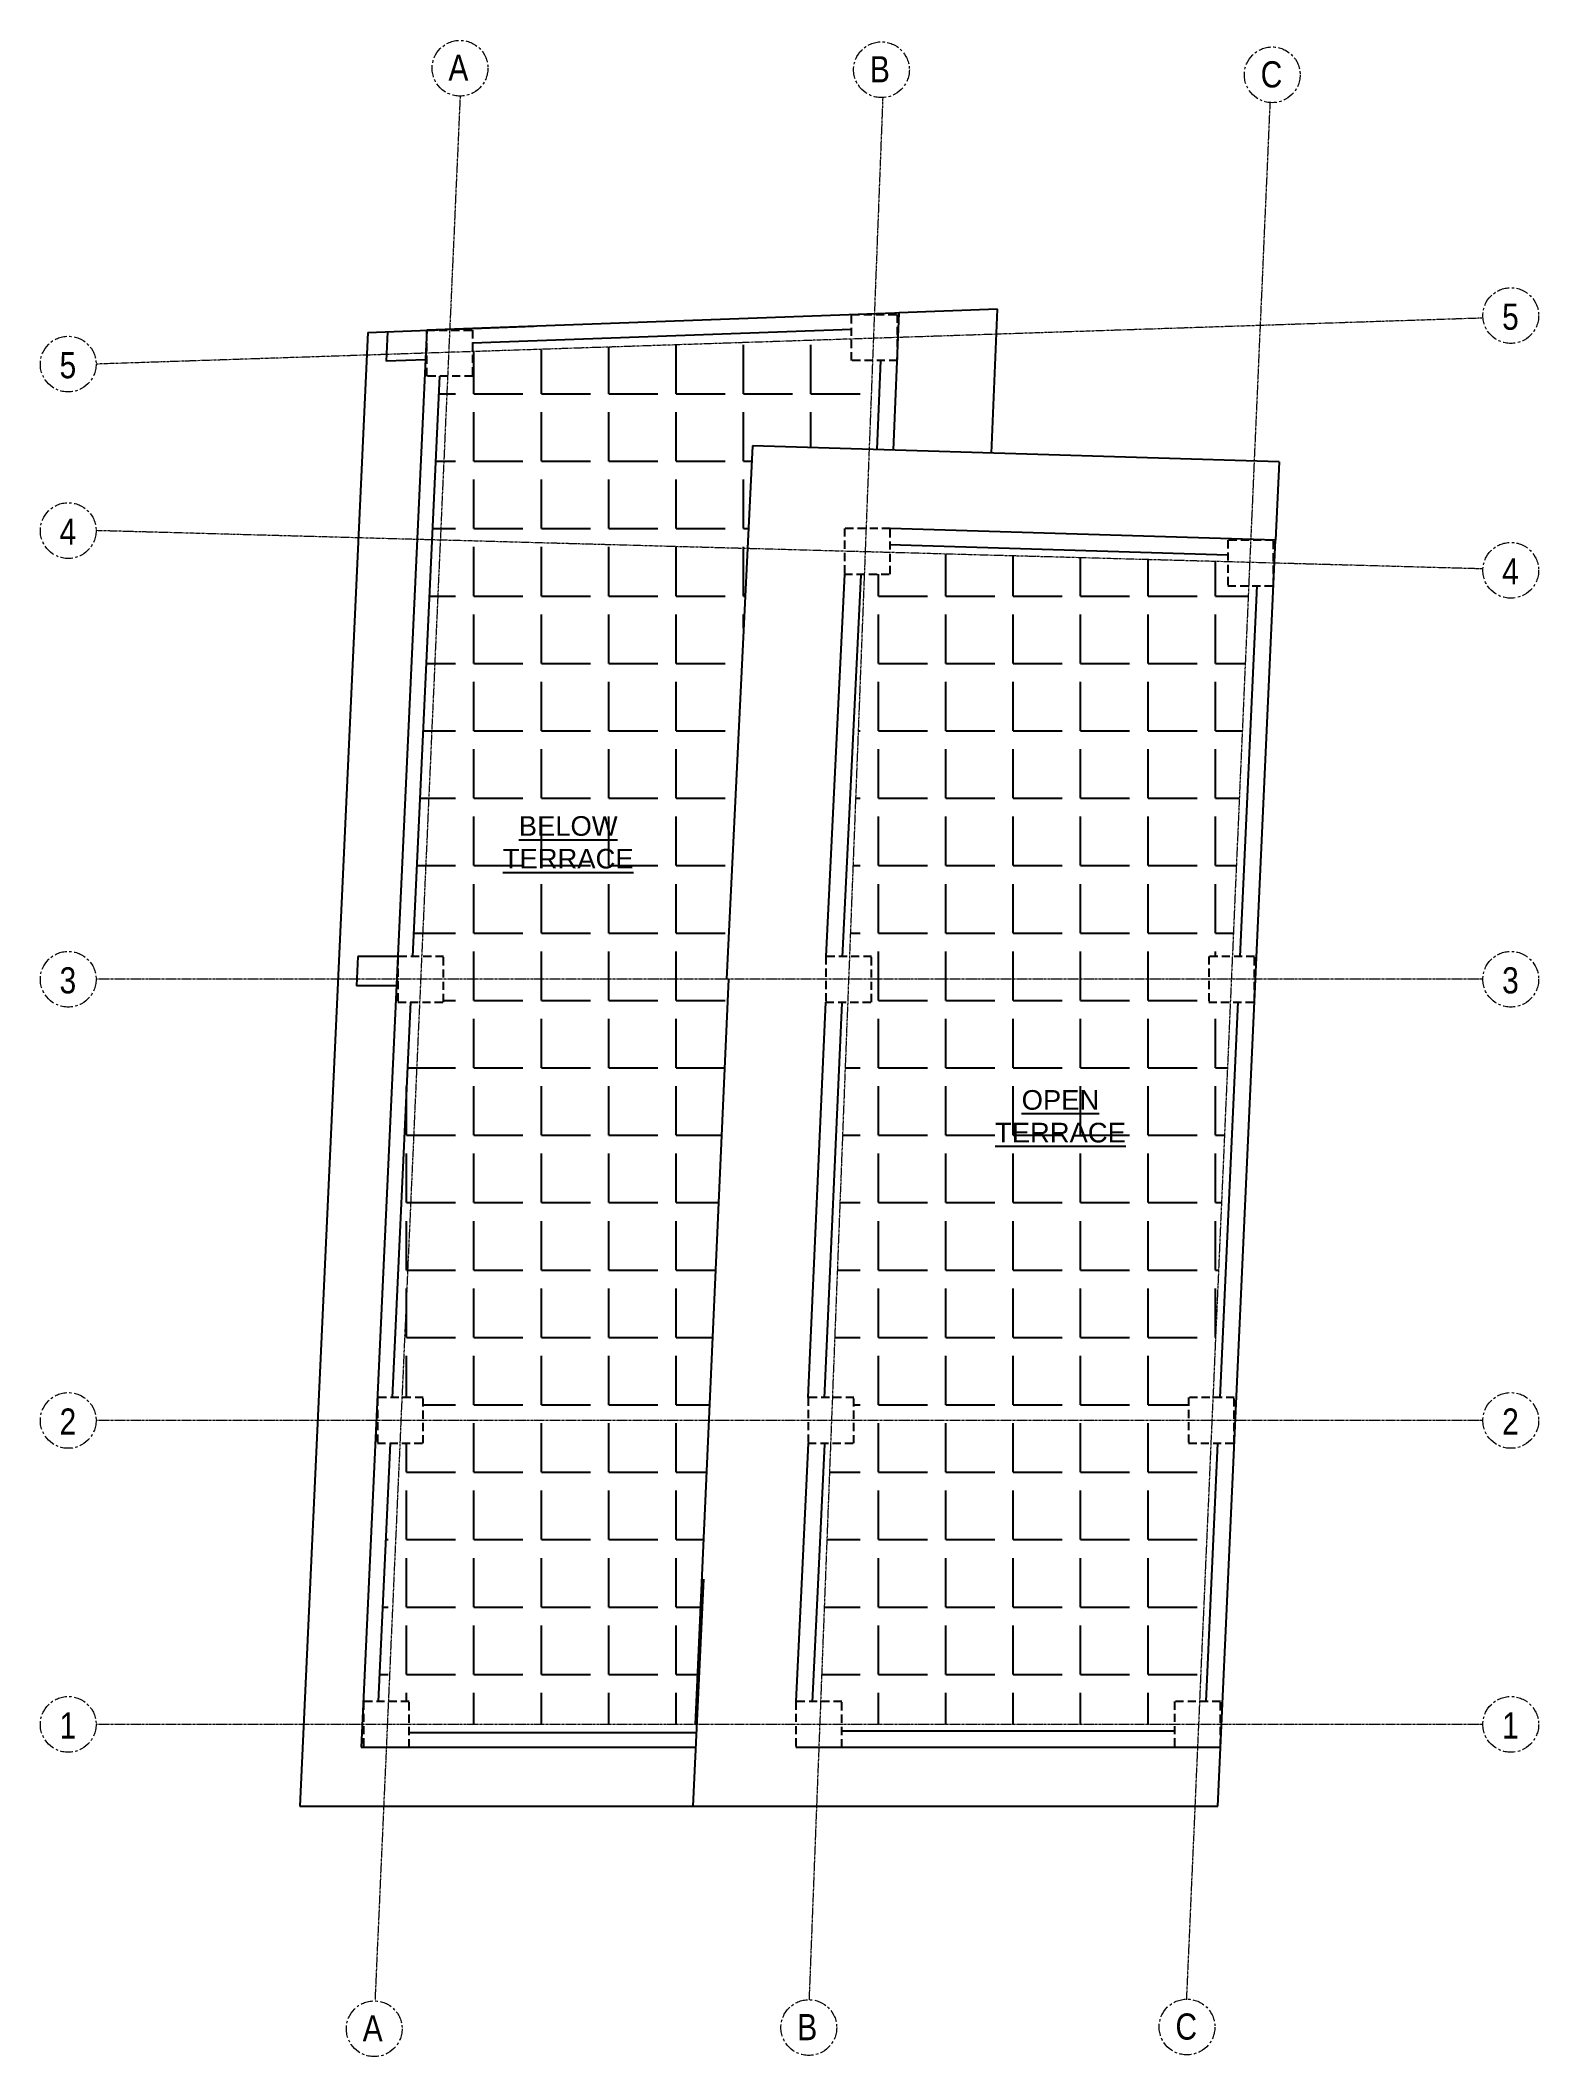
# Model space of a CAD drawing. Header units: inches. Extents: x -10117506 to -5032697, y -6529230 to -3254494.
# Drawn here: x -5045379 to -5044920, y -3259568 to -3258951 of the extents above; entities that cross this region are included whole.
import ezdxf

# ---------------------------------------------------------------- set-up
doc = ezdxf.new("R2010")
doc.units = ezdxf.units.IN
doc.header["$LTSCALE"] = 2
doc.header["$MEASUREMENT"] = 0
doc.linetypes.add('CENTER', pattern=[2, 1.25, -0.25, 0.25, -0.25])
doc.linetypes.add('DASHED2', pattern=[0.375, 0.25, -0.125])
doc.layers.get('0').update_dxf_attribs({"linetype": 'CONTINUOUS'})
doc.layers.add('A-Hatch', color=7, linetype='CONTINUOUS')
doc.layers.add('Annotations-Bold.w', color=177, linetype='CONTINUOUS', lineweight=13)
doc.layers.add('TEXT', color=181, linetype='CONTINUOUS', lineweight=25)
doc.styles.add('ARAIL', font='ARIALN.TTF')
doc.styles.add('arial.', font='arial.ttf')

msp = doc.modelspace()

# ---------------------------------------------------------------- texts
at = {"layer": 'Annotations-Bold.w', "linetype": 'CENTER', "ltscale": 1.5, "char_height": 8, "attachment_point": 1, "style": 'ARAIL'}
for s, insert in [('A', (-5045254.05, -3258955.6)), ('B', (-5045125.09, -3258956.06)), ('C', (-5045005.52, -3258957.62)), ('5', (-5044931.64, -3259031.76)), ('5', (-5045373.04, -3259046.61)), ('4', (-5045373.04, -3259097.56)), ('4', (-5044931.64, -3259109.71)), ('3', (-5045373.04, -3259234.84)), ('3', (-5044931.64, -3259234.84)), ('2', (-5045373.04, -3259369.84)), ('2', (-5044931.64, -3259369.84)), ('1', (-5045373.04, -3259462.84)), ('1', (-5044931.64, -3259462.84)), ('A', (-5045280.28, -3259555.51)), ('A', (-5045280.28, -3259555.51)), ('B', (-5045147.32, -3259555.15)), ('C', (-5045031.59, -3259554.97))]:
    msp.add_mtext_dynamic_manual_height_columns(s, width=6.5393, gutter_width=100, heights=[0], dxfattribs=dict(at, insert=insert))
at = {"layer": 'TEXT', "lineweight": -2, "char_height": 6, "width": 127.5059, "attachment_point": 5, "style": 'arial.'}
for s, insert in [('{\\LBELOW \\PTERRACE}', (-5045217.41, -3259196.65)), ('{\\LOPEN\\PTERRACE}', (-5045066.78, -3259280.47))]:
    msp.add_mtext(s, dxfattribs=dict(at, insert=insert))

# ---------------------------------------------------------------- hatches: boundary and pattern name
at = {"layer": 'A-Hatch', "ltscale": 0.5}
h = msp.add_hatch(dxfattribs=at)
h.set_pattern_fill('ANGLE', color=256, scale=75)
h.set_pattern_definition([(0, (0, 0), (0, 20.625), [15, -5.625]), (90, (0, 0), (-20.625, 1e-15), [15, -5.625])])
h.paths.add_polyline_path([(-5045259.13, -3259104.06), (-5045265.02, -3259231.51), (-5045255.53, -3259231.51), (-5045255.53, -3259238.51), (-5045168.96, -3259238.51), (-5045162.55, -3259106.73)])
h.paths.add_polyline_path([(-5045168.3, -3259238.51), (-5045255.53, -3259238.51), (-5045255.53, -3259245.51), (-5045265.67, -3259245.51), (-5045271.26, -3259366.51), (-5045261.77, -3259366.51), (-5045261.77, -3259373.51), (-5045174.33, -3259373.51)])
h.paths.add_polyline_path([(-5045162.55, -3259106.73), (-5045161.02, -3259075.24), (-5045125.33, -3259076.34), (-5045124.27, -3259049.14), (-5045130.73, -3259049.14), (-5045130.73, -3259042.61), (-5045246.67, -3259046.46), (-5045246.67, -3259053.92), (-5045256.82, -3259053.92), (-5045259.13, -3259104.06)])
h.paths.add_polyline_path([(-5045275.56, -3259459.51), (-5045266.07, -3259459.51), (-5045266.07, -3259466.51), (-5045178.49, -3259466.51), (-5045174.33, -3259373.51), (-5045261.77, -3259373.51), (-5045261.77, -3259380.51), (-5045271.91, -3259380.51)])
h.paths.add_polyline_path([(-5045129.99, -3259373.51), (-5045129.99, -3259380.51), (-5045137.11, -3259380.51), (-5045140.17, -3259459.51), (-5045133.71, -3259459.51), (-5045133.71, -3259466.51), (-5045031.85, -3259466.51), (-5045031.85, -3259459.51), (-5045024.23, -3259459.51), (-5045020.75, -3259380.51), (-5045027.59, -3259380.51), (-5045027.59, -3259373.51)])
h.paths.add_polyline_path([(-5045027.59, -3259373.51), (-5045027.59, -3259366.51), (-5045020.13, -3259366.51), (-5045014.8, -3259245.51), (-5045021.41, -3259245.51), (-5045021.41, -3259238.51), (-5045124.58, -3259238.51), (-5045124.58, -3259245.51), (-5045131.88, -3259245.51), (-5045136.57, -3259366.51), (-5045129.99, -3259366.51), (-5045129.99, -3259373.51)])
h.paths.add_polyline_path([(-5045009.19, -3259118.17), (-5045015.58, -3259118.17), (-5045015.58, -3259110.78), (-5045118.9, -3259107.93), (-5045118.9, -3259114.55), (-5045126.81, -3259114.55), (-5045131.34, -3259231.51), (-5045124.58, -3259231.51), (-5045124.58, -3259238.51), (-5045021.41, -3259238.51), (-5045021.41, -3259231.51), (-5045014.19, -3259231.51)])
h.paths.add_polyline_path([(-5045238.81, -3259207.43), (-5045195.76, -3259207.43), (-5045195.76, -3259184.97), (-5045238.81, -3259184.97)], flags=24)
h.paths.add_polyline_path([(-5045088.18, -3259291.25), (-5045045.13, -3259291.25), (-5045045.13, -3259268.78), (-5045088.18, -3259268.78)], flags=24)

# ---------------------------------------------------------------- linework, layer by layer
at = {"ltscale": 0.5}
for p, q in [((-5045117.47, -3259034.66), (-5045260.67, -3259039.92)), ((-5045117.88, -3259076.57), (-5045116.1, -3259034.61)), ((-5045086.03, -3259033.5), (-5045116.1, -3259034.61)), ((-5045087.89, -3259077.49), (-5045086.03, -3259033.5)), ((-5045278.72, -3259040.58), (-5045299.56, -3259491.51)), ((-5045260.67, -3259039.92), (-5045280.71, -3259473.51)), ((-5045278.72, -3259040.58), (-5045227.89, -3259038.72)), ((-5045272.71, -3259040.36), (-5045273.12, -3259049.39)), ((-5045130.73, -3259039.65), (-5045246.67, -3259043.91)), ((-5045261.09, -3259048.94), (-5045273.12, -3259049.39)), ((-5045122.88, -3259076.41), (-5045121.72, -3259049.14)), ((-5045256.82, -3259053.92), (-5045265.02, -3259231.51)), ((-5045161.02, -3259075.24), (-5045168.96, -3259238.51)), ((-5044999.84, -3259080.19), (-5045161.02, -3259075.24)), ((-5044999.84, -3259080.19), (-5045000.94, -3259104.17)), ((-5045015.58, -3259108.72), (-5045119.05, -3259105.55)), ((-5045000.94, -3259104.17), (-5045118.9, -3259100.55)), ((-5045018.67, -3259491.51), (-5045000.94, -3259104.17)), ((-5045132.9, -3259114.55), (-5045138.58, -3259231.51)), ((-5045127.9, -3259114.79), (-5045133.59, -3259231.75)), ((-5045011.77, -3259231.51), (-5045006.58, -3259118.17)), ((-5045281.76, -3259231.51), (-5045282.18, -3259240.51)), ((-5045269.76, -3259231.51), (-5045281.76, -3259231.51)), ((-5045270.18, -3259240.51), (-5045282.18, -3259240.51)), ((-5045178.49, -3259466.51), (-5045168.3, -3259238.51)), ((-5045265.67, -3259245.51), (-5045271.26, -3259366.51)), ((-5045143.99, -3259366.51), (-5045138.58, -3259245.51)), ((-5045138.99, -3259366.73), (-5045133.59, -3259245.73)), ((-5045017.95, -3259366.51), (-5045012.41, -3259245.51)), ((-5045271.91, -3259380.51), (-5045275.56, -3259459.51)), ((-5045143.99, -3259380.51), (-5045146.02, -3259423.51)), ((-5045138.99, -3259380.75), (-5045141.02, -3259423.75)), ((-5045022.21, -3259459.51), (-5045018.59, -3259380.51)), ((-5045175.98, -3259422.1), (-5045179.25, -3259491.51)), ((-5045146.02, -3259423.51), (-5045147.71, -3259459.51)), ((-5045141.02, -3259423.75), (-5045142.72, -3259459.75)), ((-5045266.07, -3259469.01), (-5045178.19, -3259469.01)), ((-5045133.71, -3259468.51), (-5045031.85, -3259468.51)), ((-5045266.71, -3259473.51), (-5045178.41, -3259473.51)), ((-5045147.71, -3259473.51), (-5045134.71, -3259473.51)), ((-5045134.71, -3259473.51), (-5045115.71, -3259473.51)), ((-5045133.71, -3259473.51), (-5045017.85, -3259473.51)), ((-5045299.56, -3259491.51), (-5045018.67, -3259491.51))]:
    msp.add_line(p, q, dxfattribs=at)
at = {"color": 3, "ltscale": 0.5}
for p, q in [((-5045116.1, -3259034.61), (-5045117.47, -3259034.66)), ((-5045280.71, -3259473.51), (-5045266.71, -3259473.51))]:
    msp.add_line(p, q, dxfattribs=at)
at = {"linetype": 'DASHED2', "ltscale": 5}
for points in [[(-5045130.73, -3259035.14), (-5045116.73, -3259035.14), (-5045116.73, -3259049.14), (-5045130.73, -3259049.14)], [(-5045260.67, -3259039.92), (-5045246.67, -3259039.92), (-5045246.67, -3259053.92), (-5045260.67, -3259053.92)], [(-5045132.9, -3259114.55), (-5045118.9, -3259114.55), (-5045118.9, -3259100.55), (-5045132.9, -3259100.55)], [(-5045015.58, -3259118.17), (-5045001.58, -3259118.17), (-5045001.58, -3259104.17), (-5045015.58, -3259104.17)], [(-5045269.53, -3259245.51), (-5045255.53, -3259245.51), (-5045255.53, -3259231.51), (-5045269.53, -3259231.51)], [(-5045138.58, -3259245.51), (-5045124.58, -3259245.51), (-5045124.58, -3259231.51), (-5045138.58, -3259231.51)], [(-5045021.41, -3259245.51), (-5045007.41, -3259245.51), (-5045007.41, -3259231.51), (-5045021.41, -3259231.51)], [(-5045275.77, -3259380.51), (-5045261.77, -3259380.51), (-5045261.77, -3259366.51), (-5045275.77, -3259366.51)], [(-5045143.99, -3259380.51), (-5045129.99, -3259380.51), (-5045129.99, -3259366.51), (-5045143.99, -3259366.51)], [(-5045027.59, -3259380.51), (-5045013.59, -3259380.51), (-5045013.59, -3259366.51), (-5045027.59, -3259366.51)], [(-5045280.07, -3259473.51), (-5045266.07, -3259473.51), (-5045266.07, -3259459.51), (-5045280.07, -3259459.51)], [(-5045147.71, -3259473.51), (-5045133.71, -3259473.51), (-5045133.71, -3259459.51), (-5045147.71, -3259459.51)], [(-5045031.85, -3259473.51), (-5045017.85, -3259473.51), (-5045017.85, -3259459.51), (-5045031.85, -3259459.51)]]:
    msp.add_lwpolyline(points, close=True, dxfattribs=at)
at = {"layer": 'Annotations-Bold.w', "linetype": 'CENTER', "ltscale": 0.3}
for p, q in [((-5045250.47, -3258968.27), (-5045276.52, -3259550.76)), ((-5045121.16, -3258968.72), (-5045143.71, -3259550.76)), ((-5045002.68, -3258970.26), (-5045028.25, -3259550.76)), ((-5044937.82, -3259036.21), (-5045361.86, -3259050.28)), ((-5044937.82, -3259112.93), (-5045361.86, -3259101.23)), ((-5044937.82, -3259238.51), (-5045361.86, -3259238.51)), ((-5044937.82, -3259373.51), (-5045361.86, -3259373.51)), ((-5044937.82, -3259466.51), (-5045361.86, -3259466.51))]:
    msp.add_line(p, q, dxfattribs=at)
at = {"layer": 'Annotations-Bold.w', "linetype": 'CENTER', "ltscale": 1.5}
for centre in [(-5045250.51, -3258959.74), (-5045121.55, -3258960.2), (-5045001.98, -3258961.76), (-5044928.99, -3259035.43), (-5045370.39, -3259050.28), (-5045370.39, -3259101.23), (-5044928.99, -3259113.38), (-5045370.39, -3259238.51), (-5044928.99, -3259238.51), (-5045370.39, -3259373.51), (-5044928.99, -3259373.51), (-5045370.39, -3259466.51), (-5044928.99, -3259466.51), (-5045276.75, -3259559.65), (-5045276.75, -3259559.65), (-5045143.78, -3259559.28), (-5045028.06, -3259559.11)]:
    msp.add_circle(centre, 8.53, dxfattribs=at)

msp.set_redraw_order([(e.dxf.handle, doc.entitydb.next_handle()) for e in msp.query("TEXT MTEXT ATTDEF DIMENSION ARC_DIMENSION")])  # texts and dimensions are drawn at this point

doc.saveas('drawing.dxf')
